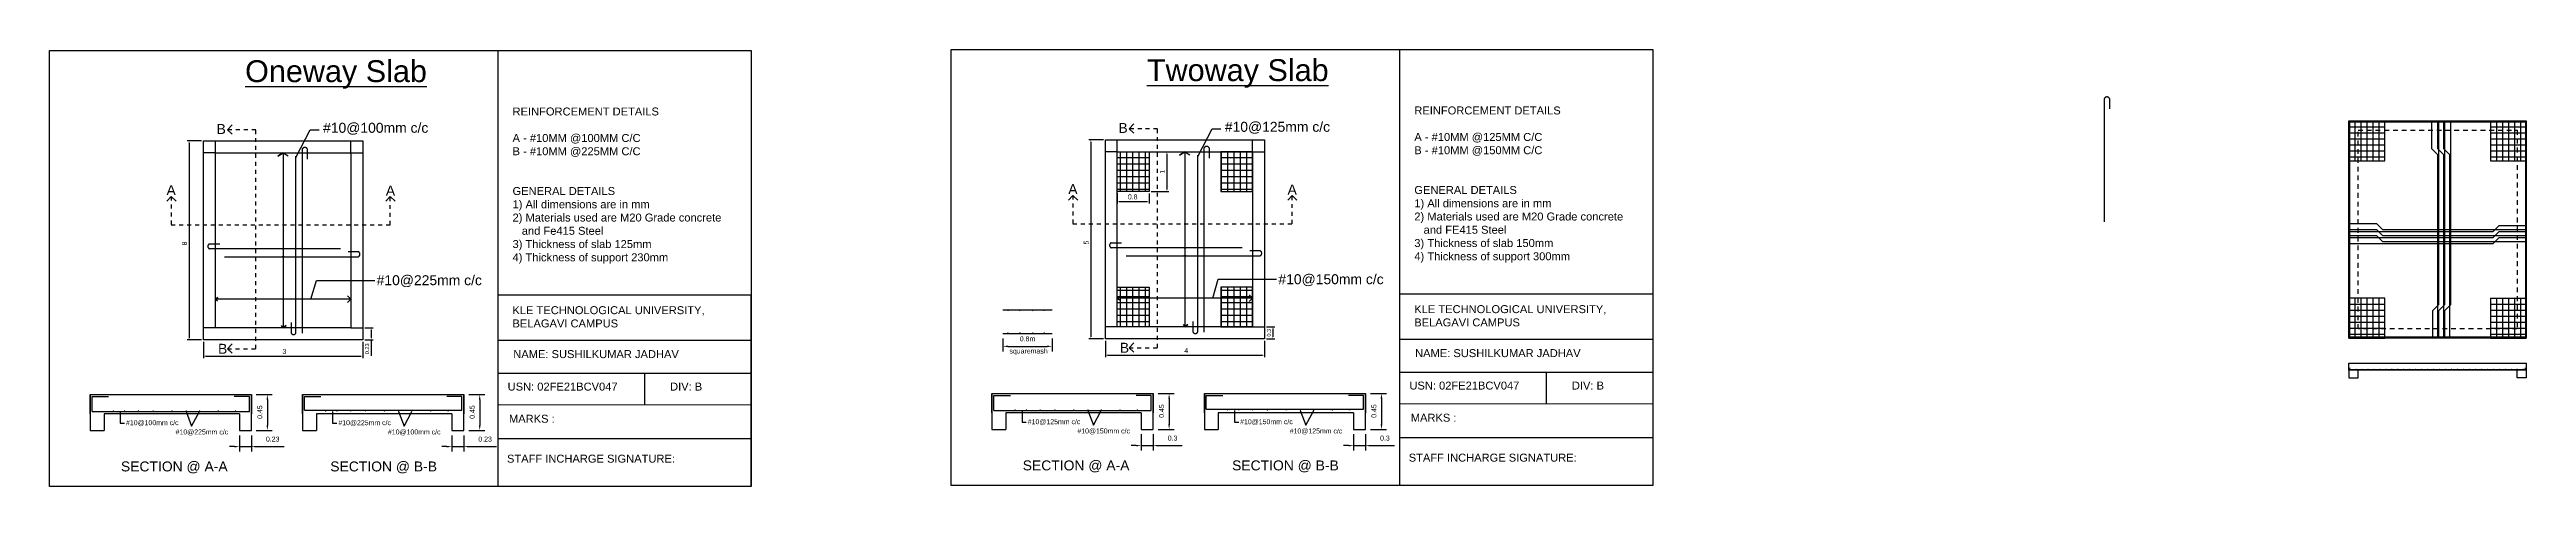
# Model space of a CAD drawing. Header units: metres. Extents: x 1633.6 to 1695.9, y 1860.4 to 1871.4.
import ezdxf

# ---------------------------------------------------------------- set-up
doc = ezdxf.new("R2010")
doc.units = ezdxf.units.M
doc.linetypes.add('ACAD_ISO02W100', pattern=[15, 12, -3])
doc.styles.get("Standard").update_dxf_attribs({"font": 'arial.ttf'})
doc.dimstyles.new('ISO-25', dxfattribs={"dimtxt": 2.5, "dimasz": 2.5, "dimexe": 1.25, "dimexo": 0.625, "dimtad": 1, "dimtxsty": 'Standard', "dimcen": 2.5, "dimadec": 0, "dimazin": 0, "dimtfac": 1, "dimtmove": 0, "dimatfit": 3, "dimfxl": 1, "dimarcsym": 0})

msp = doc.modelspace()

# ---------------------------------------------------------------- texts
at = {"linetype": 'ACAD_ISO02W100', "attachment_point": 1}
for s, heights, insert, char_height in [('{\\LOneway Slab}', [0.304], (1638.527, 1871.092), 0.55), ('{\\LTwoway Slab}', [0.304], (1661.192, 1871.118), 0.55), ('B', [0], (1637.811, 1869.488), 0.25), ('#10@100mm c/c', [0], (1640.487, 1869.518), 0.25), ('B', [0], (1660.476, 1869.513), 0.25), ('#10@125mm c/c', [0], (1663.151, 1869.543), 0.25), ('A', [0], (1636.552, 1867.95), 0.25), ('A', [0], (1642.064, 1867.939), 0.25), ('A', [0], (1659.216, 1867.976), 0.25), ('A', [0], (1664.728, 1867.965), 0.25), ('#10@225mm c/c', [0], (1641.834, 1865.685), 0.25), ('#10@150mm c/c', [0], (1664.498, 1865.71), 0.25), ('B', [0], (1637.847, 1863.96), 0.25), ('B', [0], (1660.512, 1863.986), 0.25), ('squaremash', [0.0813], (1657.737, 1863.842), 0.125), ('#10@100mm c/c', [0.0813], (1635.533, 1862.039), 0.125), ('#10@225mm c/c', [0.0813], (1640.871, 1862.039), 0.125), ('#10@125mm c/c', [0.0813], (1658.198, 1862.064), 0.125), ('#10@150mm c/c', [0.0813], (1663.536, 1862.064), 0.125), ('#10@225mm c/c', [0], (1636.78, 1861.806), 0.125), ('#10@100mm c/c', [0], (1642.117, 1861.806), 0.125), ('#10@150mm c/c', [0], (1659.445, 1861.831), 0.125), ('#10@125mm c/c', [0], (1664.782, 1861.831), 0.125), ('SECTION @ A-A', [0], (1635.406, 1861.001), 0.25), ('SECTION @ B-B', [0], (1640.668, 1861.001), 0.25), ('SECTION @ A-A', [0], (1658.071, 1861.027), 0.25), ('SECTION @ B-B', [0], (1663.333, 1861.027), 0.25)]:
    msp.add_mtext_dynamic_manual_height_columns(s, width=6.54818, gutter_width=12.5, heights=heights, dxfattribs=dict(at, insert=insert, char_height=char_height))
at = {"char_height": 0.2, "attachment_point": 1}
for s, width, insert in [('REINFORCEMENT DETAILS\\P\\PA - #10MM @100MM C/C\\PB - #10MM @225MM C/C\\P\\P\\PGENERAL DETAILS\\P1) All dimensions are in mm\\P2) Materials used are M20 Grade concrete \\P   and Fe415 Steel\\P3) Thickness of slab 125mm\\P4) Thickness of support 230mm', 5.31534, (1645.249, 1869.903)), ('REINFORCEMENT DETAILS\\P\\PA - #10MM @125MM C/C\\PB - #10MM @150MM C/C\\P\\P\\PGENERAL DETAILS\\P1) All dimensions are in mm\\P2) Materials used are M20 Grade concrete \\P   and FE415 Steel\\P3) Thickness of slab 150mm\\P4) Thickness of support 300mm', 5.31534, (1667.914, 1869.929)), ('KLE TECHNOLOGICAL UNIVERSITY, BELAGAVI CAMPUS', 6.07699, (1645.247, 1864.906)), ('KLE TECHNOLOGICAL UNIVERSITY, BELAGAVI CAMPUS', 6.07699, (1667.912, 1864.932)), ('NAME: SUSHILKUMAR JADHAV', 5.31098, (1645.268, 1863.801)), ('NAME: SUSHILKUMAR JADHAV', 5.31098, (1667.933, 1863.826)), ('USN: 02FE21BCV047                 DIV: B', 5.83187, (1645.125, 1862.984)), ('USN: 02FE21BCV047                 DIV: B', 5.83187, (1667.79, 1863.01)), ('MARKS :', 5.35049, (1645.159, 1862.176)), ('MARKS :', 5.35049, (1667.824, 1862.202)), ('STAFF INCHARGE SIGNATURE:', 5.2546, (1645.109, 1861.172)), ('STAFF INCHARGE SIGNATURE:', 5.2546, (1667.773, 1861.197))]:
    msp.add_mtext_dynamic_manual_height_columns(s, width=width, gutter_width=12.5, heights=[0], dxfattribs=dict(at, insert=insert))

# ---------------------------------------------------------------- blocks, each defined once
blk = doc.blocks.new('*D2')
at = {"color": 0, "lineweight": -2, "ltscale": 0.05, "transparency": 16777216}
for p, q in [((1660.149, 1864.039), (1660.149, 1863.627)), ((1664.149, 1864.039), (1664.149, 1863.627)), ((1660.199, 1863.677), (1664.099, 1863.677))]:
    blk.add_line(p, q, dxfattribs=at)
at = {"color": 0, "ltscale": 0.05, "transparency": 16777216}
for points in [[(1660.199, 1863.685), (1660.199, 1863.669), (1660.149, 1863.677)], [(1664.099, 1863.685), (1664.099, 1863.669), (1664.149, 1863.677)]]:
    blk.add_solid(points, dxfattribs=at)
at = {"layer": 'Defpoints', "color": 0, "ltscale": 0.05, "transparency": 16777216}
for p in [(1660.149, 1864.089), (1664.149, 1864.089), (1664.149, 1863.677)]:
    blk.add_point(p, dxfattribs=at)
at = {"color": 0, "ltscale": 0.05, "transparency": 16777216, "insert": (1662.181, 1863.79), "char_height": 0.125, "attachment_point": 5}
blk.add_mtext('4', dxfattribs=at)
blk = doc.blocks.new('*D3')
at = {"color": 0, "lineweight": -2, "ltscale": 0.05, "transparency": 16777216}
for p, q in [((1660.099, 1869.089), (1659.732, 1869.089)), ((1659.782, 1869.039), (1659.782, 1864.139)), ((1660.099, 1864.089), (1659.732, 1864.089))]:
    blk.add_line(p, q, dxfattribs=at)
at = {"color": 0, "ltscale": 0.05, "transparency": 16777216}
for points in [[(1659.774, 1869.039), (1659.791, 1869.039), (1659.782, 1869.089)], [(1659.774, 1864.139), (1659.791, 1864.139), (1659.782, 1864.089)]]:
    blk.add_solid(points, dxfattribs=at)
at = {"layer": 'Defpoints', "color": 0, "ltscale": 0.05, "transparency": 16777216}
for p in [(1660.149, 1869.089), (1659.782, 1864.089), (1660.149, 1864.089)]:
    blk.add_point(p, dxfattribs=at)
at = {"color": 0, "ltscale": 0.05, "transparency": 16777216, "insert": (1659.669, 1866.508), "char_height": 0.125, "attachment_point": 5, "rotation": 90}
blk.add_mtext('5', dxfattribs=at)
blk = doc.blocks.new('*D4')
at = {"color": 0, "lineweight": -2, "ltscale": 0.05, "transparency": 16777216}
for p, q in [((1661.299, 1868.789), (1661.743, 1868.789)), ((1661.693, 1868.739), (1661.693, 1867.839)), ((1661.299, 1867.789), (1661.743, 1867.789))]:
    blk.add_line(p, q, dxfattribs=at)
at = {"color": 0, "ltscale": 0.05, "transparency": 16777216}
for points in [[(1661.685, 1868.739), (1661.701, 1868.739), (1661.693, 1868.789)], [(1661.685, 1867.839), (1661.701, 1867.839), (1661.693, 1867.789)]]:
    blk.add_solid(points, dxfattribs=at)
at = {"layer": 'Defpoints', "color": 0, "ltscale": 0.05, "transparency": 16777216}
for p in [(1661.249, 1868.789), (1661.249, 1867.789), (1661.693, 1867.789)]:
    blk.add_point(p, dxfattribs=at)
at = {"color": 0, "ltscale": 0.05, "transparency": 16777216, "insert": (1661.58, 1868.289), "char_height": 0.125, "attachment_point": 5, "rotation": 90}
blk.add_mtext('1', dxfattribs=at)
blk = doc.blocks.new('*D5')
at = {"color": 0, "lineweight": -2, "ltscale": 0.05, "transparency": 16777216}
for p, q in [((1660.449, 1867.746), (1660.447, 1867.493)), ((1661.249, 1867.739), (1661.247, 1867.486)), ((1660.497, 1867.543), (1661.197, 1867.537))]:
    blk.add_line(p, q, dxfattribs=at)
at = {"color": 0, "ltscale": 0.05, "transparency": 16777216}
for points in [[(1660.497, 1867.551), (1660.497, 1867.534), (1660.447, 1867.543)], [(1661.197, 1867.545), (1661.197, 1867.528), (1661.247, 1867.536)]]:
    blk.add_solid(points, dxfattribs=at)
at = {"layer": 'Defpoints', "color": 0, "ltscale": 0.05, "transparency": 16777216}
for p in [(1660.449, 1867.796), (1661.249, 1867.789), (1661.247, 1867.536)]:
    blk.add_point(p, dxfattribs=at)
at = {"color": 0, "ltscale": 0.05, "transparency": 16777216, "insert": (1660.836, 1867.654), "char_height": 0.125, "attachment_point": 5, "rotation": 359.51616}
blk.add_mtext('0.8', dxfattribs=at)
blk = doc.blocks.new('*D6')
at = {"color": 0, "lineweight": -2, "ltscale": 0.05, "transparency": 16777216}
for p, q in [((1664.199, 1864.389), (1664.409, 1864.389)), ((1664.199, 1864.089), (1664.409, 1864.089)), ((1664.359, 1864.339), (1664.359, 1864.139))]:
    blk.add_line(p, q, dxfattribs=at)
at = {"color": 0, "ltscale": 0.05, "transparency": 16777216}
for points in [[(1664.351, 1864.339), (1664.367, 1864.339), (1664.359, 1864.389)], [(1664.351, 1864.139), (1664.367, 1864.139), (1664.359, 1864.089)]]:
    blk.add_solid(points, dxfattribs=at)
at = {"layer": 'Defpoints', "color": 0, "ltscale": 0.05, "transparency": 16777216}
for p in [(1664.149, 1864.389), (1664.149, 1864.089), (1664.359, 1864.089)]:
    blk.add_point(p, dxfattribs=at)
at = {"color": 0, "ltscale": 0.05, "transparency": 16777216, "insert": (1664.258, 1864.239), "char_height": 0.05, "attachment_point": 5, "rotation": 90}
blk.add_mtext('{\\H2x;0.3}', dxfattribs=at)
blk = doc.blocks.new('*D7')
at = {"color": 0, "lineweight": -2, "ltscale": 0.125, "transparency": 16777216}
for p, q in [((1660.924, 1861.4), (1660.799, 1861.4)), ((1661.049, 1861.684), (1661.049, 1861.275)), ((1661.049, 1861.4), (1661.349, 1861.4)), ((1661.349, 1861.684), (1661.349, 1861.275)), ((1661.474, 1861.4), (1662.076, 1861.4))]:
    blk.add_line(p, q, dxfattribs=at)
at = {"color": 0, "ltscale": 0.125, "transparency": 16777216}
for points in [[(1660.924, 1861.42), (1660.924, 1861.379), (1661.049, 1861.4)], [(1661.474, 1861.42), (1661.474, 1861.379), (1661.349, 1861.4)]]:
    blk.add_solid(points, dxfattribs=at)
at = {"layer": 'Defpoints', "color": 0, "ltscale": 0.125, "transparency": 16777216}
for p in [(1661.049, 1861.809), (1661.349, 1861.809), (1661.349, 1861.4)]:
    blk.add_point(p, dxfattribs=at)
at = {"color": 0, "ltscale": 0.125, "transparency": 16777216, "insert": (1661.838, 1861.588), "char_height": 0.125, "attachment_point": 5}
blk.add_mtext('0.3', dxfattribs=at)
blk = doc.blocks.new('*D8')
at = {"color": 0, "lineweight": -2, "ltscale": 0.125, "transparency": 16777216}
for p, q in [((1661.474, 1862.709), (1661.876, 1862.709)), ((1661.751, 1862.584), (1661.751, 1861.934)), ((1661.474, 1861.809), (1661.876, 1861.809))]:
    blk.add_line(p, q, dxfattribs=at)
at = {"color": 0, "ltscale": 0.125, "transparency": 16777216}
for points in [[(1661.73, 1862.584), (1661.771, 1862.584), (1661.751, 1862.709)], [(1661.73, 1861.934), (1661.771, 1861.934), (1661.751, 1861.809)]]:
    blk.add_solid(points, dxfattribs=at)
at = {"layer": 'Defpoints', "color": 0, "ltscale": 0.125, "transparency": 16777216}
for p in [(1661.349, 1862.709), (1661.349, 1861.809), (1661.751, 1861.809)]:
    blk.add_point(p, dxfattribs=at)
at = {"color": 0, "ltscale": 0.125, "transparency": 16777216, "insert": (1661.562, 1862.269), "char_height": 0.125, "width": 0.22783, "attachment_point": 5, "rotation": 90}
blk.add_mtext('0.45', dxfattribs=at)
blk = doc.blocks.new('*D9')
at = {"color": 0, "lineweight": -2, "ltscale": 0.125, "transparency": 16777216}
for p, q in [((1666.261, 1861.4), (1666.136, 1861.4)), ((1666.386, 1861.684), (1666.386, 1861.275)), ((1666.386, 1861.4), (1666.686, 1861.4)), ((1666.686, 1861.684), (1666.686, 1861.275)), ((1666.811, 1861.4), (1667.414, 1861.4))]:
    blk.add_line(p, q, dxfattribs=at)
at = {"color": 0, "ltscale": 0.125, "transparency": 16777216}
for points in [[(1666.261, 1861.42), (1666.261, 1861.379), (1666.386, 1861.4)], [(1666.811, 1861.42), (1666.811, 1861.379), (1666.686, 1861.4)]]:
    blk.add_solid(points, dxfattribs=at)
at = {"layer": 'Defpoints', "color": 0, "ltscale": 0.125, "transparency": 16777216}
for p in [(1666.386, 1861.809), (1666.686, 1861.809), (1666.686, 1861.4)]:
    blk.add_point(p, dxfattribs=at)
at = {"color": 0, "ltscale": 0.125, "transparency": 16777216, "insert": (1667.175, 1861.588), "char_height": 0.125, "attachment_point": 5}
blk.add_mtext('0.3', dxfattribs=at)
blk = doc.blocks.new('*D10')
at = {"color": 0, "lineweight": -2, "ltscale": 0.125, "transparency": 16777216}
for p, q in [((1666.811, 1862.709), (1667.213, 1862.709)), ((1667.088, 1862.584), (1667.088, 1861.934)), ((1666.811, 1861.809), (1667.213, 1861.809))]:
    blk.add_line(p, q, dxfattribs=at)
at = {"color": 0, "ltscale": 0.125, "transparency": 16777216}
for points in [[(1667.067, 1862.584), (1667.109, 1862.584), (1667.088, 1862.709)], [(1667.067, 1861.934), (1667.109, 1861.934), (1667.088, 1861.809)]]:
    blk.add_solid(points, dxfattribs=at)
at = {"layer": 'Defpoints', "color": 0, "ltscale": 0.125, "transparency": 16777216}
for p in [(1666.686, 1862.709), (1666.686, 1861.809), (1667.088, 1861.809)]:
    blk.add_point(p, dxfattribs=at)
at = {"color": 0, "ltscale": 0.125, "transparency": 16777216, "insert": (1666.899, 1862.269), "char_height": 0.125, "width": 0.22783, "attachment_point": 5, "rotation": 90}
blk.add_mtext('0.45', dxfattribs=at)
blk = doc.blocks.new('*D12')
at = {"color": 0, "lineweight": -2, "ltscale": 0.05, "transparency": 16777216}
for p, q in [((1657.574, 1864.096), (1657.574, 1863.771)), ((1657.699, 1863.896), (1658.684, 1863.896)), ((1658.809, 1864.096), (1658.809, 1863.771))]:
    blk.add_line(p, q, dxfattribs=at)
at = {"color": 0, "ltscale": 0.05, "transparency": 16777216}
for points in [[(1657.699, 1863.917), (1657.699, 1863.876), (1657.574, 1863.896)], [(1658.684, 1863.917), (1658.684, 1863.876), (1658.809, 1863.896)]]:
    blk.add_solid(points, dxfattribs=at)
at = {"layer": 'Defpoints', "color": 0, "ltscale": 0.05, "transparency": 16777216}
for p in [(1657.574, 1864.221), (1658.809, 1864.221), (1658.809, 1863.896)]:
    blk.add_point(p, dxfattribs=at)
at = {"color": 0, "ltscale": 0.05, "transparency": 16777216, "insert": (1658.191, 1864.085), "char_height": 0.125, "attachment_point": 5}
blk.add_mtext('0.8m', dxfattribs=at)
blk = doc.blocks.new('*D23')
at = {"color": 0, "lineweight": -2, "ltscale": 0.05, "transparency": 16777216}
for p, q in [((1637.485, 1864.014), (1637.485, 1863.602)), ((1641.485, 1864.014), (1641.485, 1863.602)), ((1637.535, 1863.652), (1641.435, 1863.652))]:
    blk.add_line(p, q, dxfattribs=at)
at = {"color": 0, "ltscale": 0.05, "transparency": 16777216}
for points in [[(1637.535, 1863.66), (1637.535, 1863.643), (1637.485, 1863.652)], [(1641.435, 1863.66), (1641.435, 1863.643), (1641.485, 1863.652)]]:
    blk.add_solid(points, dxfattribs=at)
at = {"layer": 'Defpoints', "color": 0, "ltscale": 0.05, "transparency": 16777216}
for p in [(1637.485, 1864.064), (1641.485, 1864.064), (1641.485, 1863.652)]:
    blk.add_point(p, dxfattribs=at)
at = {"color": 0, "ltscale": 0.05, "transparency": 16777216, "insert": (1639.516, 1863.766), "char_height": 0.125, "attachment_point": 5}
blk.add_mtext('3', dxfattribs=at)
blk = doc.blocks.new('*D24')
at = {"color": 0, "lineweight": -2, "ltscale": 0.05, "transparency": 16777216}
for p, q in [((1637.435, 1869.064), (1637.068, 1869.064)), ((1637.118, 1869.014), (1637.118, 1864.114)), ((1637.435, 1864.064), (1637.068, 1864.064))]:
    blk.add_line(p, q, dxfattribs=at)
at = {"color": 0, "ltscale": 0.05, "transparency": 16777216}
for points in [[(1637.109, 1869.014), (1637.126, 1869.014), (1637.118, 1869.064)], [(1637.109, 1864.114), (1637.126, 1864.114), (1637.118, 1864.064)]]:
    blk.add_solid(points, dxfattribs=at)
at = {"layer": 'Defpoints', "color": 0, "ltscale": 0.05, "transparency": 16777216}
for p in [(1637.485, 1869.064), (1637.118, 1864.064), (1637.485, 1864.064)]:
    blk.add_point(p, dxfattribs=at)
at = {"color": 0, "ltscale": 0.05, "transparency": 16777216, "insert": (1637.004, 1866.483), "char_height": 0.125, "attachment_point": 5, "rotation": 90}
blk.add_mtext('8', dxfattribs=at)
blk = doc.blocks.new('*D27')
at = {"color": 0, "lineweight": -2, "ltscale": 0.05, "transparency": 16777216}
for p, q in [((1641.535, 1864.364), (1641.744, 1864.364)), ((1641.535, 1864.064), (1641.744, 1864.064)), ((1641.694, 1864.314), (1641.694, 1864.114)), ((1641.694, 1864.064), (1641.694, 1863.654))]:
    blk.add_line(p, q, dxfattribs=at)
at = {"color": 0, "ltscale": 0.05, "transparency": 16777216}
for points in [[(1641.686, 1864.314), (1641.703, 1864.314), (1641.694, 1864.364)], [(1641.686, 1864.114), (1641.703, 1864.114), (1641.694, 1864.064)]]:
    blk.add_solid(points, dxfattribs=at)
at = {"layer": 'Defpoints', "color": 0, "ltscale": 0.05, "transparency": 16777216}
for p in [(1641.485, 1864.364), (1641.485, 1864.064), (1641.694, 1864.064)]:
    blk.add_point(p, dxfattribs=at)
at = {"color": 0, "ltscale": 0.05, "transparency": 16777216, "insert": (1641.593, 1863.834), "char_height": 0.05, "attachment_point": 5, "rotation": 90}
blk.add_mtext('{\\H2x;0.23}', dxfattribs=at)
blk = doc.blocks.new('*D28')
at = {"color": 0, "lineweight": -2, "ltscale": 0.125, "transparency": 16777216}
for p, q in [((1638.384, 1861.658), (1638.384, 1861.249)), ((1638.684, 1861.658), (1638.684, 1861.249)), ((1638.259, 1861.374), (1638.134, 1861.374)), ((1638.384, 1861.374), (1638.684, 1861.374)), ((1638.809, 1861.374), (1639.509, 1861.374))]:
    blk.add_line(p, q, dxfattribs=at)
at = {"color": 0, "ltscale": 0.125, "transparency": 16777216}
for points in [[(1638.259, 1861.395), (1638.259, 1861.353), (1638.384, 1861.374)], [(1638.809, 1861.395), (1638.809, 1861.353), (1638.684, 1861.374)]]:
    blk.add_solid(points, dxfattribs=at)
at = {"layer": 'Defpoints', "color": 0, "ltscale": 0.125, "transparency": 16777216}
for p in [(1638.384, 1861.783), (1638.684, 1861.783), (1638.684, 1861.374)]:
    blk.add_point(p, dxfattribs=at)
at = {"color": 0, "ltscale": 0.125, "transparency": 16777216, "insert": (1639.221, 1861.563), "char_height": 0.125, "attachment_point": 5}
blk.add_mtext('0.23', dxfattribs=at)
blk = doc.blocks.new('*D29')
at = {"color": 0, "lineweight": -2, "ltscale": 0.125, "transparency": 16777216}
for p, q in [((1638.809, 1862.683), (1639.211, 1862.683)), ((1639.086, 1862.558), (1639.086, 1861.908)), ((1638.809, 1861.783), (1639.211, 1861.783))]:
    blk.add_line(p, q, dxfattribs=at)
at = {"color": 0, "ltscale": 0.125, "transparency": 16777216}
for points in [[(1639.065, 1862.558), (1639.107, 1862.558), (1639.086, 1862.683)], [(1639.065, 1861.908), (1639.107, 1861.908), (1639.086, 1861.783)]]:
    blk.add_solid(points, dxfattribs=at)
at = {"layer": 'Defpoints', "color": 0, "ltscale": 0.125, "transparency": 16777216}
for p in [(1638.684, 1862.683), (1638.684, 1861.783), (1639.086, 1861.783)]:
    blk.add_point(p, dxfattribs=at)
at = {"color": 0, "ltscale": 0.125, "transparency": 16777216, "insert": (1638.897, 1862.243), "char_height": 0.125, "width": 0.22783, "attachment_point": 5, "rotation": 90}
blk.add_mtext('0.45', dxfattribs=at)
blk = doc.blocks.new('*D30')
at = {"color": 0, "lineweight": -2, "ltscale": 0.125, "transparency": 16777216}
for p, q in [((1643.722, 1861.658), (1643.722, 1861.249)), ((1644.022, 1861.658), (1644.022, 1861.249)), ((1643.597, 1861.374), (1643.472, 1861.374)), ((1643.722, 1861.374), (1644.022, 1861.374)), ((1644.147, 1861.374), (1644.846, 1861.374))]:
    blk.add_line(p, q, dxfattribs=at)
at = {"color": 0, "ltscale": 0.125, "transparency": 16777216}
for points in [[(1643.597, 1861.395), (1643.597, 1861.353), (1643.722, 1861.374)], [(1644.147, 1861.395), (1644.147, 1861.353), (1644.022, 1861.374)]]:
    blk.add_solid(points, dxfattribs=at)
at = {"layer": 'Defpoints', "color": 0, "ltscale": 0.125, "transparency": 16777216}
for p in [(1643.722, 1861.783), (1644.022, 1861.783), (1644.022, 1861.374)]:
    blk.add_point(p, dxfattribs=at)
at = {"color": 0, "ltscale": 0.125, "transparency": 16777216, "insert": (1644.559, 1861.563), "char_height": 0.125, "attachment_point": 5}
blk.add_mtext('0.23', dxfattribs=at)
blk = doc.blocks.new('*D31')
at = {"color": 0, "lineweight": -2, "ltscale": 0.125, "transparency": 16777216}
for p, q in [((1644.147, 1862.683), (1644.549, 1862.683)), ((1644.424, 1862.558), (1644.424, 1861.908)), ((1644.147, 1861.783), (1644.549, 1861.783))]:
    blk.add_line(p, q, dxfattribs=at)
at = {"color": 0, "ltscale": 0.125, "transparency": 16777216}
for points in [[(1644.403, 1862.558), (1644.444, 1862.558), (1644.424, 1862.683)], [(1644.403, 1861.908), (1644.444, 1861.908), (1644.424, 1861.783)]]:
    blk.add_solid(points, dxfattribs=at)
at = {"layer": 'Defpoints', "color": 0, "ltscale": 0.125, "transparency": 16777216}
for p in [(1644.022, 1862.683), (1644.022, 1861.783), (1644.424, 1861.783)]:
    blk.add_point(p, dxfattribs=at)
at = {"color": 0, "ltscale": 0.125, "transparency": 16777216, "insert": (1644.235, 1862.243), "char_height": 0.125, "width": 0.22783, "attachment_point": 5, "rotation": 90}
blk.add_mtext('0.45', dxfattribs=at)

# ---------------------------------------------------------------- dimensions: what is measured, and where the dimension line sits
at = {"ltscale": 0.05}
dim = msp.add_linear_dim(base=(1637.118, 1864.064), p1=(1637.485, 1869.064), p2=(1637.485, 1864.064), angle=90, text='8', dimstyle='ISO-25', override={"dimtxt": 0.125, "dimasz": 0.05, "dimexe": 0.05, "dimexo": 0.05, "dimgap": 0.05}, dxfattribs=at)
dim.commit()
dim.dimension.update_dxf_attribs({"geometry": '*D24', "text_midpoint": (1637.118, 1866.483), "dimtype": 160})
for base, p1, p2, angle, override, picture, middle, dimtype in [((1659.782, 1864.089), (1660.149, 1869.089), (1660.149, 1864.089), 90, {"dimtxt": 0.125, "dimasz": 0.05, "dimexe": 0.05, "dimexo": 0.05, "dimgap": 0.05}, '*D3', (1659.782, 1866.508), 160), ((1661.693, 1867.789), (1661.249, 1868.789), (1661.249, 1867.789), 90, {"dimtxt": 0.125, "dimasz": 0.05, "dimexe": 0.05, "dimexo": 0.05, "dimgap": 0.05}, '*D4', (1661.693, 1868.289), 160), ((1661.247, 1867.536), (1660.449, 1867.796), (1661.249, 1867.789), 359.51616, {"dimtxt": 0.125, "dimasz": 0.05, "dimexe": 0.05, "dimexo": 0.05, "dimgap": 0.05, "dimdsep": 46}, '*D5', (1660.835, 1867.54), 161)]:
    dim = msp.add_linear_dim(base=base, p1=p1, p2=p2, angle=angle, dimstyle='ISO-25', override=override, dxfattribs=at)
    dim.commit()
    dim.dimension.update_dxf_attribs({"geometry": picture, "text_midpoint": middle, "dimtype": dimtype})
for base, p1, p2, text, override, picture, middle in [((1641.485, 1863.652), (1637.485, 1864.064), (1641.485, 1864.064), '3', {"dimtxt": 0.125, "dimasz": 0.05, "dimexe": 0.05, "dimexo": 0.05, "dimgap": 0.05}, '*D23', (1639.516, 1863.652)), ((1658.809, 1863.896), (1657.574, 1864.221), (1658.809, 1864.221), '0.8m', {"dimtxt": 0.125, "dimasz": 0.125, "dimexe": 0.125, "dimexo": 0.125, "dimgap": 0.125, "dimdsep": 46}, '*D12', (1658.191, 1863.896))]:
    dim = msp.add_linear_dim(base=base, p1=p1, p2=p2, text=text, dimstyle='ISO-25', override=override, dxfattribs=at)
    dim.commit()
    dim.dimension.update_dxf_attribs({"geometry": picture, "text_midpoint": middle, "dimtype": 160})
for base, p1, p2, text, picture, middle in [((1641.694, 1864.064), (1641.485, 1864.364), (1641.485, 1864.064), '{\\H2x;0.23}', '*D27', (1641.593, 1863.834)), ((1664.359, 1864.089), (1664.149, 1864.389), (1664.149, 1864.089), '{\\H2x;<>}', '*D6', (1664.258, 1864.239))]:
    dim = msp.add_linear_dim(base=base, p1=p1, p2=p2, angle=90, text=text, dimstyle='ISO-25', override={"dimtxt": 0.05, "dimasz": 0.05, "dimexe": 0.05, "dimexo": 0.05, "dimgap": 0.05, "dimdsep": 46}, dxfattribs=at)
    dim.commit()
    dim.dimension.update_dxf_attribs({"geometry": picture, "text_midpoint": middle})
dim = msp.add_linear_dim(base=(1664.149, 1863.677), p1=(1660.149, 1864.089), p2=(1664.149, 1864.089), dimstyle='ISO-25', override={"dimtxt": 0.125, "dimasz": 0.05, "dimexe": 0.05, "dimexo": 0.05, "dimgap": 0.05}, dxfattribs=at)
dim.commit()
dim.dimension.update_dxf_attribs({"geometry": '*D2', "text_midpoint": (1662.181, 1863.677), "dimtype": 160})
at = {"ltscale": 0.125}
for base, p1, p2, picture, middle in [((1639.086, 1861.783), (1638.684, 1862.683), (1638.684, 1861.783), '*D29', (1639.086, 1862.243)), ((1644.424, 1861.783), (1644.022, 1862.683), (1644.022, 1861.783), '*D31', (1644.424, 1862.243)), ((1661.751, 1861.809), (1661.349, 1862.709), (1661.349, 1861.809), '*D8', (1661.751, 1862.269)), ((1667.088, 1861.809), (1666.686, 1862.709), (1666.686, 1861.809), '*D10', (1667.088, 1862.269))]:
    dim = msp.add_linear_dim(base=base, p1=p1, p2=p2, angle=90, text='0.45', dimstyle='ISO-25', override={"dimtxt": 0.125, "dimasz": 0.125, "dimexe": 0.125, "dimexo": 0.125, "dimgap": 0.125, "dimdsep": 46}, dxfattribs=at)
    dim.commit()
    dim.dimension.update_dxf_attribs({"geometry": picture, "text_midpoint": middle, "dimtype": 160})
for base, p1, p2, picture, middle in [((1638.684, 1861.374), (1638.384, 1861.783), (1638.684, 1861.783), '*D28', (1639.221, 1861.374)), ((1644.022, 1861.374), (1643.722, 1861.783), (1644.022, 1861.783), '*D30', (1644.559, 1861.374))]:
    dim = msp.add_linear_dim(base=base, p1=p1, p2=p2, text='0.23', dimstyle='ISO-25', override={"dimtxt": 0.125, "dimasz": 0.125, "dimexe": 0.125, "dimexo": 0.125, "dimgap": 0.125, "dimdsep": 46}, dxfattribs=at)
    dim.commit()
    dim.dimension.update_dxf_attribs({"geometry": picture, "text_midpoint": middle, "dimtype": 160})
for base, p1, p2, picture, middle in [((1661.349, 1861.4), (1661.049, 1861.809), (1661.349, 1861.809), '*D7', (1661.838, 1861.4)), ((1666.686, 1861.4), (1666.386, 1861.809), (1666.686, 1861.809), '*D9', (1667.175, 1861.4))]:
    dim = msp.add_linear_dim(base=base, p1=p1, p2=p2, dimstyle='ISO-25', override={"dimtxt": 0.125, "dimasz": 0.125, "dimexe": 0.125, "dimexo": 0.125, "dimgap": 0.125, "dimdsep": 46}, dxfattribs=at)
    dim.commit()
    dim.dimension.update_dxf_attribs({"geometry": picture, "text_midpoint": middle, "dimtype": 160})

# ---------------------------------------------------------------- hatches: boundary and pattern name
at = {"linetype": 'ACAD_ISO02W100'}
h = msp.add_hatch(dxfattribs=at)
h.set_pattern_fill('NET', color=256, scale=0.05)
h.paths.add_polyline_path([(1661.249, 1865.109), (1660.449, 1865.109), (1660.449, 1864.389), (1661.249, 1864.389)])
h.paths.add_polyline_path([(1661.249, 1865.389), (1660.449, 1865.389), (1660.449, 1865.109), (1661.249, 1865.109)])
h.paths.add_polyline_path([(1663.849, 1865.109), (1663.049, 1865.109), (1663.049, 1864.389), (1663.849, 1864.389)])
h.paths.add_polyline_path([(1663.849, 1865.389), (1663.049, 1865.389), (1663.049, 1865.109), (1663.849, 1865.109)])
h.paths.add_polyline_path([(1663.849, 1868.789), (1663.049, 1868.789), (1663.049, 1867.789), (1663.849, 1867.789)])
h.paths.add_polyline_path([(1661.249, 1868.789), (1660.449, 1868.789), (1660.449, 1867.789), (1661.249, 1867.789)])
h = msp.add_hatch(color=256, dxfattribs=at)
h.dxf.hatch_style = 1
h.paths.add_polyline_path([(1639.485, 1866.364, 0.414214), (1639.471, 1866.35), (1639.485, 1866.35)])
h.paths.add_polyline_path([(1639.485, 1866.364), (1639.485, 1866.35), (1639.499, 1866.35, 0.414214)])
h.paths.add_polyline_path([(1639.499, 1866.35), (1639.485, 1866.35), (1639.485, 1866.336, 0.414214)])
h.paths.add_polyline_path([(1639.485, 1866.35), (1639.471, 1866.35, 0.414214), (1639.485, 1866.336)])
h = msp.add_hatch(color=256, dxfattribs=at)
h.dxf.hatch_style = 1
h.paths.add_polyline_path([(1662.149, 1866.389, 0.414214), (1662.135, 1866.375), (1662.149, 1866.375)])
h.paths.add_polyline_path([(1662.149, 1866.389), (1662.149, 1866.375), (1662.163, 1866.375, 0.414214)])
h.paths.add_polyline_path([(1662.163, 1866.375), (1662.149, 1866.375), (1662.149, 1866.361, 0.414214)])
h.paths.add_polyline_path([(1662.149, 1866.375), (1662.135, 1866.375, 0.414214), (1662.149, 1866.361)])
h = msp.add_hatch(color=256, dxfattribs=at)
h.dxf.hatch_style = 1
h.paths.add_polyline_path([(1639.485, 1866.165, 0.414214), (1639.471, 1866.151), (1639.485, 1866.151)])
h.paths.add_polyline_path([(1639.485, 1866.165), (1639.485, 1866.151), (1639.499, 1866.151, 0.414214)])
h.paths.add_polyline_path([(1639.499, 1866.151), (1639.485, 1866.151), (1639.485, 1866.137, 0.414214)])
h.paths.add_polyline_path([(1639.485, 1866.151), (1639.471, 1866.151, 0.414214), (1639.485, 1866.137)])
h = msp.add_hatch(color=256, dxfattribs=at)
h.dxf.hatch_style = 1
h.paths.add_polyline_path([(1662.149, 1866.19, 0.414214), (1662.135, 1866.176), (1662.149, 1866.176)])
h.paths.add_polyline_path([(1662.149, 1866.19), (1662.149, 1866.176), (1662.163, 1866.176, 0.414214)])
h.paths.add_polyline_path([(1662.163, 1866.176), (1662.149, 1866.176), (1662.149, 1866.163, 0.414214)])
h.paths.add_polyline_path([(1662.149, 1866.176), (1662.135, 1866.176, 0.414214), (1662.149, 1866.163)])
h = msp.add_hatch(color=256, dxfattribs=at)
h.dxf.hatch_style = 1
h.paths.add_polyline_path([(1662.471, 1865.123, 0.414214), (1662.457, 1865.109), (1662.471, 1865.109)])
h.paths.add_polyline_path([(1662.471, 1865.123), (1662.471, 1865.109), (1662.485, 1865.109, 0.414214)])
h.paths.add_polyline_path([(1662.485, 1865.109), (1662.471, 1865.109), (1662.471, 1865.095, 0.414214)])
h.paths.add_polyline_path([(1662.471, 1865.109), (1662.457, 1865.109, 0.414214), (1662.471, 1865.095)])
h = msp.add_hatch(color=256, dxfattribs=at)
h.dxf.hatch_style = 1
h.paths.add_polyline_path([(1662.631, 1865.123, 0.414214), (1662.617, 1865.109), (1662.631, 1865.109)])
h.paths.add_polyline_path([(1662.631, 1865.123), (1662.631, 1865.109), (1662.645, 1865.109, 0.414214)])
h.paths.add_polyline_path([(1662.645, 1865.109), (1662.631, 1865.109), (1662.631, 1865.095, 0.414214)])
h.paths.add_polyline_path([(1662.631, 1865.109), (1662.617, 1865.109, 0.414214), (1662.631, 1865.095)])
h = msp.add_hatch(color=256, dxfattribs=at)
h.dxf.hatch_style = 1
h.paths.add_polyline_path([(1639.806, 1865.098, 0.414214), (1639.792, 1865.084), (1639.806, 1865.084)])
h.paths.add_polyline_path([(1639.806, 1865.098), (1639.806, 1865.084), (1639.82, 1865.084, 0.414214)])
h.paths.add_polyline_path([(1639.82, 1865.084), (1639.806, 1865.084), (1639.806, 1865.07, 0.414214)])
h.paths.add_polyline_path([(1639.806, 1865.084), (1639.792, 1865.084, 0.414214), (1639.806, 1865.07)])
h = msp.add_hatch(color=256, dxfattribs=at)
h.dxf.hatch_style = 1
h.paths.add_polyline_path([(1639.966, 1865.098, 0.414214), (1639.952, 1865.084), (1639.966, 1865.084)])
h.paths.add_polyline_path([(1639.966, 1865.098), (1639.966, 1865.084), (1639.98, 1865.084, 0.414214)])
h.paths.add_polyline_path([(1639.98, 1865.084), (1639.966, 1865.084), (1639.966, 1865.07, 0.414214)])
h.paths.add_polyline_path([(1639.966, 1865.084), (1639.952, 1865.084, 0.414214), (1639.966, 1865.07)])
h = msp.add_hatch(color=256, dxfattribs=at)
h.dxf.hatch_style = 1
h.paths.add_polyline_path([(1657.717, 1864.797, -1), (1657.684, 1864.797, -1)])
h = msp.add_hatch(color=256, dxfattribs=at)
h.dxf.hatch_style = 1
h.paths.add_polyline_path([(1658.016, 1864.797, -1), (1657.983, 1864.797, -1)])
h = msp.add_hatch(color=256, dxfattribs=at)
h.dxf.hatch_style = 1
h.paths.add_polyline_path([(1658.342, 1864.797, -1), (1658.31, 1864.797, -1)])
h = msp.add_hatch(color=256, dxfattribs=at)
h.dxf.hatch_style = 1
h.paths.add_polyline_path([(1658.63, 1864.797, -1), (1658.598, 1864.797, -1)])
h = msp.add_hatch(color=256, dxfattribs=at)
h.dxf.hatch_style = 1
h.paths.add_polyline_path([(1657.717, 1864.237, 1), (1657.684, 1864.237, 1)])
h = msp.add_hatch(color=256, dxfattribs=at)
h.dxf.hatch_style = 1
h.paths.add_polyline_path([(1658.016, 1864.237, 1), (1657.983, 1864.237, 1)])
h = msp.add_hatch(color=256, dxfattribs=at)
h.dxf.hatch_style = 1
h.paths.add_polyline_path([(1658.342, 1864.237, 1), (1658.31, 1864.237, 1)])
h = msp.add_hatch(color=256, dxfattribs=at)
h.dxf.hatch_style = 1
h.paths.add_polyline_path([(1658.63, 1864.237, 1), (1658.598, 1864.237, 1)])
h = msp.add_hatch()
h.set_pattern_fill('ANGLE', color=256)
h.set_pattern_definition([(0, (0, 0), (0, 6.985), [5.08, -1.905]), (90, (0, 0), (-6.985, 4e-16), [5.08, -1.905])])
h.paths.add_polyline_path([(1674.824, 1862.845, 1), (1674.834, 1862.845, 1)])
h.paths.add_polyline_path([(1674.974, 1862.845, 1), (1674.984, 1862.845, 1)])
h.paths.add_polyline_path([(1675.124, 1862.845, 1), (1675.134, 1862.845, 1)])
h.paths.add_polyline_path([(1675.274, 1862.845, 1), (1675.284, 1862.845, 1)])
h.paths.add_polyline_path([(1675.424, 1862.845, 1), (1675.434, 1862.845, 1)])
h.paths.add_polyline_path([(1675.574, 1862.845, 1), (1675.584, 1862.845, 1)])
h.paths.add_polyline_path([(1675.724, 1862.845, 1), (1675.734, 1862.845, 1)])
h.paths.add_polyline_path([(1675.874, 1862.845, 1), (1675.884, 1862.845, 1)])
h.paths.add_polyline_path([(1676.024, 1862.845, 1), (1676.034, 1862.845, 1)])
h.paths.add_polyline_path([(1676.174, 1862.845, 1), (1676.184, 1862.845, 1)])
h.paths.add_polyline_path([(1676.334, 1862.845, 1), (1676.324, 1862.845, 1)])
h.paths.add_polyline_path([(1676.484, 1862.845, 1), (1676.474, 1862.845, 1)])
h.paths.add_polyline_path([(1676.634, 1862.845, 1), (1676.624, 1862.845, 1)])
h.paths.add_polyline_path([(1676.784, 1862.845, 1), (1676.774, 1862.845, 1)])
h.paths.add_polyline_path([(1676.934, 1862.845, 1), (1676.924, 1862.845, 1)])
h.paths.add_polyline_path([(1677.084, 1862.845, 1), (1677.074, 1862.845, 1)])
h.paths.add_polyline_path([(1677.224, 1862.845, 1), (1677.234, 1862.845, 1)])
h.paths.add_polyline_path([(1677.374, 1862.845, 1), (1677.384, 1862.845, 1)])
h.paths.add_polyline_path([(1677.524, 1862.845, 1), (1677.534, 1862.845, 1)])
h.paths.add_polyline_path([(1677.674, 1862.845, 1), (1677.684, 1862.845, 1)])
h.paths.add_polyline_path([(1677.824, 1862.845, 1), (1677.834, 1862.845, 1)])
h.paths.add_polyline_path([(1677.974, 1862.845, 1), (1677.984, 1862.845, 1)])
h.paths.add_polyline_path([(1678.134, 1862.845, 1), (1678.124, 1862.845, 1)])
h.paths.add_polyline_path([(1678.274, 1862.845, 1), (1678.284, 1862.845, 1)])
h.paths.add_polyline_path([(1678.434, 1862.845, 1), (1678.424, 1862.845, 1)])
h.paths.add_polyline_path([(1678.584, 1862.845, 1), (1678.574, 1862.845, 1)])
h.paths.add_polyline_path([(1678.724, 1862.845, 1), (1678.734, 1862.845, 1)])
h.paths.add_polyline_path([(1678.874, 1862.845, 1), (1678.884, 1862.845, 1)])
h.paths.add_polyline_path([(1679.024, 1862.845, 1), (1679.034, 1862.845, 1)])
h.paths.add_polyline_path([(1679.174, 1862.845, 1), (1679.184, 1862.845, 1)])
h = msp.add_hatch(color=256, dxfattribs=at)
h.dxf.hatch_style = 1
h.paths.add_polyline_path([(1635.231, 1862.272, 1), (1635.199, 1862.272, 1)])
h = msp.add_hatch(color=256, dxfattribs=at)
h.dxf.hatch_style = 1
h.paths.add_polyline_path([(1635.515, 1862.272, 1), (1635.483, 1862.272, 1)])
h = msp.add_hatch(color=256, dxfattribs=at)
h.dxf.hatch_style = 1
h.paths.add_polyline_path([(1635.862, 1862.272, 1), (1635.829, 1862.272, 1)])
h = msp.add_hatch(color=256, dxfattribs=at)
h.dxf.hatch_style = 1
h.paths.add_polyline_path([(1636.233, 1862.272, 1), (1636.201, 1862.272, 1)])
h = msp.add_hatch(color=256, dxfattribs=at)
h.dxf.hatch_style = 1
h.paths.add_polyline_path([(1636.705, 1862.272, 1), (1636.672, 1862.272, 1)])
h = msp.add_hatch(color=256, dxfattribs=at)
h.dxf.hatch_style = 1
h.paths.add_polyline_path([(1637.064, 1862.272, 1), (1637.032, 1862.272, 1)])
h = msp.add_hatch(color=256, dxfattribs=at)
h.dxf.hatch_style = 1
h.paths.add_polyline_path([(1637.399, 1862.272, 1), (1637.366, 1862.272, 1)])
h = msp.add_hatch(color=256, dxfattribs=at)
h.dxf.hatch_style = 1
h.paths.add_polyline_path([(1637.869, 1862.272, 1), (1637.836, 1862.272, 1)])
h = msp.add_hatch(color=256, dxfattribs=at)
h.dxf.hatch_style = 1
h.paths.add_polyline_path([(1638.304, 1862.272, 1), (1638.271, 1862.272, 1)])
h = msp.add_hatch(color=256, dxfattribs=at)
h.dxf.hatch_style = 1
h.paths.add_polyline_path([(1640.569, 1862.272, 1), (1640.536, 1862.272, 1)])
h = msp.add_hatch(color=256, dxfattribs=at)
h.dxf.hatch_style = 1
h.paths.add_polyline_path([(1640.853, 1862.272, 1), (1640.82, 1862.272, 1)])
h = msp.add_hatch(color=256, dxfattribs=at)
h.dxf.hatch_style = 1
h.paths.add_polyline_path([(1641.2, 1862.272, 1), (1641.167, 1862.272, 1)])
h = msp.add_hatch(color=256, dxfattribs=at)
h.dxf.hatch_style = 1
h.paths.add_polyline_path([(1641.571, 1862.272, 1), (1641.538, 1862.272, 1)])
h = msp.add_hatch(color=256, dxfattribs=at)
h.dxf.hatch_style = 1
h.paths.add_polyline_path([(1642.043, 1862.272, 1), (1642.01, 1862.272, 1)])
h = msp.add_hatch(color=256, dxfattribs=at)
h.dxf.hatch_style = 1
h.paths.add_polyline_path([(1642.402, 1862.272, 1), (1642.369, 1862.272, 1)])
h = msp.add_hatch(color=256, dxfattribs=at)
h.dxf.hatch_style = 1
h.paths.add_polyline_path([(1642.736, 1862.272, 1), (1642.704, 1862.272, 1)])
h = msp.add_hatch(color=256, dxfattribs=at)
h.dxf.hatch_style = 1
h.paths.add_polyline_path([(1643.206, 1862.272, 1), (1643.174, 1862.272, 1)])
h = msp.add_hatch(color=256, dxfattribs=at)
h.dxf.hatch_style = 1
h.paths.add_polyline_path([(1643.642, 1862.272, 1), (1643.609, 1862.272, 1)])
h = msp.add_hatch(color=256, dxfattribs=at)
h.dxf.hatch_style = 1
h.paths.add_polyline_path([(1657.896, 1862.297, 1), (1657.863, 1862.297, 1)])
h = msp.add_hatch(color=256, dxfattribs=at)
h.dxf.hatch_style = 1
h.paths.add_polyline_path([(1658.18, 1862.297, 1), (1658.147, 1862.297, 1)])
h = msp.add_hatch(color=256, dxfattribs=at)
h.dxf.hatch_style = 1
h.paths.add_polyline_path([(1658.527, 1862.297, 1), (1658.494, 1862.297, 1)])
h = msp.add_hatch(color=256, dxfattribs=at)
h.dxf.hatch_style = 1
h.paths.add_polyline_path([(1658.898, 1862.297, 1), (1658.865, 1862.297, 1)])
h = msp.add_hatch(color=256, dxfattribs=at)
h.dxf.hatch_style = 1
h.paths.add_polyline_path([(1659.37, 1862.297, 1), (1659.337, 1862.297, 1)])
h = msp.add_hatch(color=256, dxfattribs=at)
h.dxf.hatch_style = 1
h.paths.add_polyline_path([(1659.729, 1862.297, 1), (1659.696, 1862.297, 1)])
h = msp.add_hatch(color=256, dxfattribs=at)
h.dxf.hatch_style = 1
h.paths.add_polyline_path([(1660.063, 1862.297, 1), (1660.031, 1862.297, 1)])
h = msp.add_hatch(color=256, dxfattribs=at)
h.dxf.hatch_style = 1
h.paths.add_polyline_path([(1660.533, 1862.297, 1), (1660.501, 1862.297, 1)])
h = msp.add_hatch(color=256, dxfattribs=at)
h.dxf.hatch_style = 1
h.paths.add_polyline_path([(1660.969, 1862.297, 1), (1660.936, 1862.297, 1)])
h = msp.add_hatch(color=256, dxfattribs=at)
h.dxf.hatch_style = 1
h.paths.add_polyline_path([(1663.234, 1862.297, 1), (1663.201, 1862.297, 1)])
h = msp.add_hatch(color=256, dxfattribs=at)
h.dxf.hatch_style = 1
h.paths.add_polyline_path([(1663.518, 1862.297, 1), (1663.485, 1862.297, 1)])
h = msp.add_hatch(color=256, dxfattribs=at)
h.dxf.hatch_style = 1
h.paths.add_polyline_path([(1663.864, 1862.297, 1), (1663.832, 1862.297, 1)])
h = msp.add_hatch(color=256, dxfattribs=at)
h.dxf.hatch_style = 1
h.paths.add_polyline_path([(1664.236, 1862.297, 1), (1664.203, 1862.297, 1)])
h = msp.add_hatch(color=256, dxfattribs=at)
h.dxf.hatch_style = 1
h.paths.add_polyline_path([(1664.707, 1862.297, 1), (1664.675, 1862.297, 1)])
h = msp.add_hatch(color=256, dxfattribs=at)
h.dxf.hatch_style = 1
h.paths.add_polyline_path([(1665.067, 1862.297, 1), (1665.034, 1862.297, 1)])
h = msp.add_hatch(color=256, dxfattribs=at)
h.dxf.hatch_style = 1
h.paths.add_polyline_path([(1665.401, 1862.297, 1), (1665.368, 1862.297, 1)])
h = msp.add_hatch(color=256, dxfattribs=at)
h.dxf.hatch_style = 1
h.paths.add_polyline_path([(1665.871, 1862.297, 1), (1665.838, 1862.297, 1)])
h = msp.add_hatch(color=256, dxfattribs=at)
h.dxf.hatch_style = 1
h.paths.add_polyline_path([(1666.306, 1862.297, 1), (1666.274, 1862.297, 1)])

# ---------------------------------------------------------------- linework, layer by layer
for p, q in [((1644.887, 1865.193), (1644.887, 1871.337)), ((1667.552, 1865.219), (1667.552, 1871.362)), ((1691.402, 1869.565), (1691.402, 1868.565)), ((1691.402, 1869.565), (1691.402, 1869.415)), ((1691.552, 1869.565), (1691.552, 1868.565)), ((1691.702, 1869.565), (1691.702, 1868.565)), ((1691.852, 1869.565), (1691.852, 1868.565)), ((1692.002, 1869.565), (1692.002, 1868.565)), ((1692.152, 1869.565), (1692.152, 1868.565)), ((1692.302, 1868.565), (1692.302, 1869.565)), ((1693.482, 1869.54), (1693.482, 1868.871)), ((1693.632, 1869.54), (1693.632, 1868.871)), ((1693.663, 1864.949), (1693.663, 1869.54)), ((1693.782, 1869.54), (1693.782, 1868.871)), ((1693.813, 1864.949), (1693.813, 1869.54)), ((1693.963, 1864.949), (1693.963, 1869.54)), ((1694.962, 1869.565), (1694.962, 1868.565)), ((1694.962, 1869.565), (1694.962, 1869.415)), ((1695.112, 1869.565), (1695.112, 1868.565)), ((1695.262, 1869.565), (1695.262, 1868.565)), ((1695.412, 1869.565), (1695.412, 1868.565)), ((1695.562, 1869.565), (1695.562, 1868.565)), ((1695.712, 1869.565), (1695.712, 1868.565)), ((1695.862, 1868.565), (1695.862, 1869.565)), ((1637.785, 1868.764), (1637.785, 1869.064)), ((1641.185, 1868.764), (1641.185, 1869.064)), ((1660.449, 1868.789), (1660.449, 1869.089)), ((1663.849, 1868.789), (1663.849, 1869.089)), ((1691.402, 1869.415), (1692.302, 1869.415)), ((1691.402, 1869.265), (1692.302, 1869.265)), ((1691.402, 1869.115), (1692.302, 1869.115)), ((1691.402, 1868.965), (1692.302, 1868.965)), ((1693.482, 1868.871), (1693.632, 1868.721)), ((1693.632, 1868.871), (1693.782, 1868.721)), ((1693.782, 1868.871), (1693.932, 1868.721)), ((1694.962, 1869.415), (1695.862, 1869.415)), ((1694.962, 1869.265), (1695.862, 1869.265)), ((1694.962, 1869.115), (1695.862, 1869.115)), ((1694.962, 1868.965), (1695.862, 1868.965)), ((1637.785, 1868.764), (1637.485, 1868.764)), ((1641.185, 1868.764), (1641.485, 1868.764)), ((1660.449, 1868.789), (1660.149, 1868.789)), ((1663.849, 1868.789), (1664.149, 1868.789)), ((1691.402, 1868.815), (1692.302, 1868.815)), ((1691.402, 1868.665), (1692.302, 1868.665)), ((1691.402, 1868.565), (1692.302, 1868.565)), ((1693.632, 1868.721), (1693.632, 1864.13)), ((1693.782, 1868.721), (1693.782, 1864.13)), ((1693.932, 1868.721), (1693.932, 1864.13)), ((1694.962, 1868.815), (1695.862, 1868.815)), ((1694.962, 1868.665), (1695.862, 1868.665)), ((1694.962, 1868.565), (1695.862, 1868.565)), ((1691.427, 1866.985), (1692.096, 1866.985)), ((1691.427, 1866.985), (1691.427, 1866.985)), ((1691.427, 1866.985), (1692.096, 1866.985)), ((1691.427, 1866.985), (1692.096, 1866.985)), ((1691.427, 1866.985), (1692.096, 1866.985)), ((1692.096, 1866.985), (1692.246, 1866.835)), ((1692.096, 1866.985), (1692.246, 1866.835)), ((1691.427, 1866.835), (1692.096, 1866.835)), ((1691.427, 1866.835), (1692.096, 1866.835)), ((1691.427, 1866.835), (1692.096, 1866.835)), ((1691.427, 1866.835), (1692.096, 1866.835)), ((1695.018, 1866.778), (1691.427, 1866.778)), ((1695.018, 1866.778), (1691.427, 1866.778)), ((1691.427, 1866.685), (1692.096, 1866.685)), ((1691.427, 1866.685), (1692.096, 1866.685)), ((1691.427, 1866.685), (1692.096, 1866.685)), ((1691.427, 1866.685), (1692.096, 1866.685)), ((1695.018, 1866.628), (1691.427, 1866.628)), ((1695.018, 1866.628), (1691.427, 1866.628)), ((1695.018, 1866.478), (1691.427, 1866.478)), ((1695.018, 1866.478), (1691.427, 1866.478)), ((1692.096, 1866.835), (1692.246, 1866.685)), ((1692.096, 1866.835), (1692.246, 1866.685)), ((1692.096, 1866.685), (1692.246, 1866.535)), ((1692.096, 1866.685), (1692.246, 1866.535)), ((1692.246, 1866.835), (1695.837, 1866.835)), ((1692.246, 1866.835), (1695.837, 1866.835)), ((1692.246, 1866.685), (1695.837, 1866.685)), ((1692.246, 1866.685), (1695.837, 1866.685)), ((1692.246, 1866.535), (1695.837, 1866.535)), ((1692.246, 1866.535), (1695.837, 1866.535)), ((1695.168, 1866.928), (1695.018, 1866.778)), ((1695.168, 1866.928), (1695.018, 1866.778)), ((1695.168, 1866.778), (1695.018, 1866.628)), ((1695.168, 1866.778), (1695.018, 1866.628)), ((1695.168, 1866.628), (1695.018, 1866.478)), ((1695.168, 1866.628), (1695.018, 1866.478)), ((1695.837, 1866.928), (1695.168, 1866.928)), ((1695.837, 1866.928), (1695.168, 1866.928)), ((1695.837, 1866.778), (1695.168, 1866.778)), ((1695.837, 1866.778), (1695.168, 1866.778)), ((1695.837, 1866.628), (1695.168, 1866.628)), ((1695.837, 1866.628), (1695.168, 1866.628)), ((1657.574, 1864.813), (1658.809, 1864.813)), ((1691.402, 1865.105), (1691.402, 1864.105)), ((1691.402, 1865.105), (1691.402, 1864.955)), ((1692.302, 1865.105), (1691.402, 1865.105)), ((1691.402, 1864.955), (1692.302, 1864.955)), ((1691.402, 1864.805), (1692.302, 1864.805)), ((1691.402, 1864.655), (1692.302, 1864.655)), ((1691.402, 1864.505), (1692.302, 1864.505)), ((1691.552, 1865.105), (1691.552, 1864.105)), ((1691.702, 1865.105), (1691.702, 1864.105)), ((1691.852, 1865.105), (1691.852, 1864.105)), ((1692.002, 1865.105), (1692.002, 1864.105)), ((1692.152, 1865.105), (1692.152, 1864.105)), ((1692.302, 1864.105), (1692.302, 1865.105)), ((1693.513, 1864.799), (1693.663, 1864.949)), ((1693.513, 1864.13), (1693.513, 1864.799)), ((1693.663, 1864.799), (1693.813, 1864.949)), ((1693.663, 1864.13), (1693.663, 1864.799)), ((1693.813, 1864.799), (1693.963, 1864.949)), ((1693.813, 1864.13), (1693.813, 1864.799)), ((1694.962, 1865.105), (1694.962, 1864.105)), ((1694.962, 1865.105), (1694.962, 1864.955)), ((1694.962, 1865.105), (1695.862, 1865.105)), ((1694.962, 1864.955), (1695.862, 1864.955)), ((1694.962, 1864.805), (1695.862, 1864.805)), ((1694.962, 1864.655), (1695.862, 1864.655)), ((1694.962, 1864.505), (1695.862, 1864.505)), ((1695.112, 1865.105), (1695.112, 1864.105)), ((1695.262, 1865.105), (1695.262, 1864.105)), ((1695.412, 1865.105), (1695.412, 1864.105)), ((1695.562, 1865.105), (1695.562, 1864.105)), ((1695.712, 1865.105), (1695.712, 1864.105)), ((1695.862, 1864.105), (1695.862, 1865.105)), ((1637.785, 1864.364), (1637.485, 1864.364)), ((1641.185, 1864.364), (1641.485, 1864.364)), ((1644.87, 1864.052), (1651.247, 1864.052)), ((1657.574, 1864.221), (1658.809, 1864.221)), ((1660.449, 1864.389), (1660.149, 1864.389)), ((1663.849, 1864.389), (1664.149, 1864.389)), ((1667.534, 1864.077), (1673.911, 1864.077)), ((1691.402, 1864.355), (1692.302, 1864.355)), ((1691.402, 1864.205), (1692.302, 1864.205)), ((1691.402, 1864.105), (1692.302, 1864.105)), ((1694.962, 1864.355), (1695.862, 1864.355)), ((1694.962, 1864.205), (1695.862, 1864.205)), ((1694.962, 1864.105), (1695.862, 1864.105)), ((1667.544, 1863.245), (1673.911, 1863.245)), ((1671.231, 1863.245), (1671.231, 1862.454)), ((1691.402, 1863.471), (1695.865, 1863.471)), ((1691.402, 1863.301), (1691.402, 1863.101)), ((1691.427, 1863.316), (1691.427, 1863.356)), ((1691.427, 1863.316), (1695.837, 1863.316)), ((1691.432, 1863.316), (1691.432, 1863.321)), ((1691.582, 1863.316), (1691.582, 1863.321)), ((1691.632, 1863.101), (1691.632, 1863.301)), ((1691.732, 1863.316), (1691.732, 1863.321)), ((1691.882, 1863.316), (1691.882, 1863.321)), ((1692.032, 1863.316), (1692.032, 1863.321)), ((1692.182, 1863.316), (1692.182, 1863.321)), ((1692.332, 1863.316), (1692.332, 1863.321)), ((1692.482, 1863.316), (1692.482, 1863.321)), ((1692.632, 1863.316), (1692.632, 1863.321)), ((1692.782, 1863.316), (1692.782, 1863.321)), ((1692.932, 1863.316), (1692.932, 1863.321)), ((1693.082, 1863.316), (1693.082, 1863.321)), ((1693.232, 1863.316), (1693.232, 1863.321)), ((1693.382, 1863.316), (1693.382, 1863.321)), ((1693.532, 1863.316), (1693.532, 1863.321)), ((1693.682, 1863.316), (1693.682, 1863.321)), ((1693.832, 1863.316), (1693.832, 1863.321)), ((1693.982, 1863.316), (1693.982, 1863.321)), ((1694.132, 1863.316), (1694.132, 1863.321)), ((1694.282, 1863.316), (1694.282, 1863.321)), ((1694.432, 1863.316), (1694.432, 1863.321)), ((1694.582, 1863.316), (1694.582, 1863.321)), ((1694.732, 1863.316), (1694.732, 1863.321)), ((1694.882, 1863.316), (1694.882, 1863.321)), ((1695.032, 1863.316), (1695.032, 1863.321)), ((1695.182, 1863.316), (1695.182, 1863.321)), ((1695.332, 1863.316), (1695.332, 1863.321)), ((1695.482, 1863.316), (1695.482, 1863.321)), ((1695.632, 1863.316), (1695.632, 1863.321)), ((1695.632, 1863.101), (1695.632, 1863.301)), ((1695.782, 1863.316), (1695.782, 1863.321)), ((1695.837, 1863.316), (1695.837, 1863.356)), ((1695.862, 1863.301), (1695.862, 1863.101)), ((1644.88, 1863.219), (1651.247, 1863.219)), ((1648.567, 1863.219), (1648.567, 1862.428)), ((1691.402, 1863.101), (1691.632, 1863.101)), ((1695.862, 1863.101), (1695.632, 1863.101)), ((1644.89, 1862.423), (1651.247, 1862.432)), ((1667.555, 1862.448), (1673.911, 1862.458)), ((1644.89, 1861.576), (1651.247, 1861.576)), ((1667.555, 1861.601), (1673.911, 1861.601))]:
    msp.add_line(p, q)
for p, q in [((1685.26, 1867.027), (1685.26, 1870.13)), ((1685.383, 1870.13), (1685.383, 1869.869)), ((1660.75, 1869.369), (1660.865, 1869.491)), ((1638.085, 1869.343), (1638.2, 1869.466)), ((1638.085, 1869.343), (1638.2, 1869.235)), ((1638.2, 1869.235), (1638.085, 1869.343)), ((1639.806, 1868.648), (1640.165, 1869.338)), ((1639.966, 1864.225), (1639.966, 1868.861)), ((1640.09, 1868.861), (1640.09, 1868.6)), ((1640.165, 1869.338), (1640.389, 1869.338)), ((1660.75, 1869.369), (1660.865, 1869.261)), ((1660.865, 1869.261), (1660.75, 1869.369)), ((1662.471, 1868.674), (1662.829, 1869.364)), ((1662.631, 1864.251), (1662.631, 1868.887)), ((1662.754, 1868.887), (1662.754, 1868.626)), ((1662.829, 1869.364), (1663.053, 1869.364)), ((1639.485, 1868.764), (1639.35, 1868.676)), ((1639.35, 1868.676), (1639.485, 1868.764)), ((1639.485, 1868.764), (1639.485, 1864.364)), ((1639.485, 1868.764), (1639.61, 1868.688)), ((1639.806, 1864.233), (1639.806, 1868.679)), ((1662.149, 1868.789), (1662.014, 1868.702)), ((1662.014, 1868.702), (1662.149, 1868.789)), ((1662.149, 1868.789), (1662.149, 1864.389)), ((1662.149, 1868.789), (1662.275, 1868.713)), ((1662.471, 1864.258), (1662.471, 1868.704)), ((1636.669, 1867.662), (1636.56, 1867.547)), ((1636.56, 1867.547), (1636.669, 1867.662)), ((1636.669, 1867.662), (1636.791, 1867.547)), ((1642.176, 1867.662), (1642.068, 1867.547)), ((1642.068, 1867.547), (1642.176, 1867.662)), ((1642.176, 1867.662), (1642.299, 1867.547)), ((1659.333, 1867.687), (1659.225, 1867.572)), ((1659.225, 1867.572), (1659.333, 1867.687)), ((1659.333, 1867.687), (1659.456, 1867.572)), ((1664.841, 1867.687), (1664.733, 1867.572)), ((1664.733, 1867.572), (1664.841, 1867.687)), ((1664.841, 1867.687), (1664.963, 1867.572)), ((1637.629, 1866.473), (1637.89, 1866.473)), ((1660.294, 1866.498), (1660.555, 1866.498)), ((1663.587, 1866.375), (1660.294, 1866.375)), ((1640.922, 1866.35), (1637.629, 1866.35)), ((1638.009, 1866.151), (1641.375, 1866.151)), ((1641.375, 1866.274), (1641.114, 1866.274)), ((1660.674, 1866.176), (1664.04, 1866.176)), ((1664.04, 1866.3), (1663.779, 1866.3)), ((1637.785, 1865.084), (1637.842, 1865.125)), ((1637.842, 1865.125), (1637.785, 1865.084)), ((1640.183, 1865.084), (1640.322, 1865.556)), ((1640.322, 1865.556), (1641.784, 1865.556)), ((1641.185, 1865.084), (1641.099, 1865.17)), ((1641.099, 1865.17), (1641.185, 1865.084)), ((1660.449, 1865.109), (1660.506, 1865.15)), ((1660.506, 1865.15), (1660.449, 1865.109)), ((1662.847, 1865.109), (1662.987, 1865.582)), ((1662.987, 1865.582), (1664.449, 1865.582)), ((1663.849, 1865.109), (1663.764, 1865.196)), ((1663.764, 1865.196), (1663.849, 1865.109)), ((1641.185, 1865.084), (1637.785, 1865.084)), ((1637.785, 1865.084), (1637.836, 1865.042)), ((1639.683, 1864.494), (1639.683, 1864.233)), ((1639.806, 1864.233), (1639.806, 1864.494)), ((1641.185, 1865.084), (1641.101, 1865.001)), ((1663.849, 1865.109), (1660.449, 1865.109)), ((1660.449, 1865.109), (1660.5, 1865.067)), ((1662.347, 1864.519), (1662.347, 1864.258)), ((1662.471, 1864.258), (1662.471, 1864.519)), ((1663.849, 1865.109), (1663.765, 1865.026)), ((1638.085, 1863.836), (1638.2, 1863.958)), ((1639.485, 1864.364), (1639.446, 1864.418)), ((1639.485, 1864.364), (1639.561, 1864.418)), ((1639.561, 1864.418), (1639.485, 1864.364)), ((1660.75, 1863.861), (1660.865, 1863.983)), ((1662.149, 1864.389), (1662.111, 1864.443)), ((1662.149, 1864.389), (1662.225, 1864.443)), ((1662.225, 1864.443), (1662.149, 1864.389)), ((1638.085, 1863.836), (1638.2, 1863.727)), ((1638.2, 1863.727), (1638.085, 1863.836)), ((1660.75, 1863.861), (1660.865, 1863.753)), ((1660.865, 1863.753), (1660.75, 1863.861)), ((1634.634, 1862.683), (1634.634, 1861.783)), ((1634.682, 1862.256), (1634.682, 1862.634)), ((1634.682, 1862.634), (1635.095, 1862.634)), ((1638.636, 1862.634), (1638.256, 1862.634)), ((1638.636, 1862.256), (1638.636, 1862.634)), ((1638.684, 1861.783), (1638.684, 1862.683)), ((1639.972, 1862.683), (1639.972, 1861.783)), ((1640.019, 1862.288), (1640.019, 1862.634)), ((1640.019, 1862.634), (1640.433, 1862.634)), ((1643.974, 1862.634), (1643.594, 1862.634)), ((1643.974, 1862.288), (1643.974, 1862.634)), ((1644.022, 1861.783), (1644.022, 1862.683)), ((1657.299, 1862.709), (1657.299, 1861.809)), ((1657.346, 1862.281), (1657.346, 1862.66)), ((1657.346, 1862.66), (1657.76, 1862.66)), ((1661.301, 1862.66), (1660.921, 1862.66)), ((1661.301, 1862.281), (1661.301, 1862.66)), ((1661.349, 1861.809), (1661.349, 1862.709)), ((1662.636, 1862.709), (1662.636, 1861.809)), ((1662.684, 1862.313), (1662.684, 1862.66)), ((1662.684, 1862.66), (1663.098, 1862.66)), ((1666.639, 1862.66), (1666.258, 1862.66)), ((1666.639, 1862.313), (1666.639, 1862.66)), ((1666.686, 1861.809), (1666.686, 1862.709)), ((1634.682, 1862.256), (1638.636, 1862.256)), ((1634.984, 1862.198), (1634.984, 1861.783)), ((1635.389, 1862.256), (1635.389, 1861.966)), ((1637.046, 1862.256), (1637.184, 1861.888)), ((1637.184, 1861.888), (1637.382, 1862.256)), ((1638.384, 1862.198), (1638.384, 1861.783)), ((1640.019, 1862.288), (1643.974, 1862.288)), ((1640.322, 1862.198), (1640.322, 1861.783)), ((1640.727, 1862.256), (1640.727, 1861.966)), ((1642.384, 1862.256), (1642.522, 1861.888)), ((1642.522, 1861.888), (1642.719, 1862.256)), ((1643.722, 1862.198), (1643.722, 1861.783)), ((1657.346, 1862.281), (1661.301, 1862.281)), ((1657.649, 1862.223), (1657.649, 1861.809)), ((1658.054, 1862.281), (1658.054, 1861.991)), ((1659.711, 1862.281), (1659.849, 1861.914)), ((1659.849, 1861.914), (1660.046, 1862.281)), ((1661.049, 1862.223), (1661.049, 1861.809)), ((1662.684, 1862.313), (1666.639, 1862.313)), ((1662.986, 1862.223), (1662.986, 1861.809)), ((1663.391, 1862.281), (1663.391, 1861.991)), ((1665.048, 1862.281), (1665.187, 1861.914)), ((1665.187, 1861.914), (1665.384, 1862.281)), ((1666.386, 1862.223), (1666.386, 1861.809)), ((1634.634, 1861.783), (1634.984, 1861.783)), ((1635.389, 1861.966), (1635.496, 1861.966)), ((1638.384, 1861.783), (1638.684, 1861.783)), ((1639.972, 1861.783), (1640.322, 1861.783)), ((1640.727, 1861.966), (1640.834, 1861.966)), ((1643.722, 1861.783), (1644.022, 1861.783)), ((1657.299, 1861.809), (1657.649, 1861.809)), ((1658.054, 1861.991), (1658.161, 1861.991)), ((1661.049, 1861.809), (1661.349, 1861.809)), ((1662.636, 1861.809), (1662.986, 1861.809)), ((1663.391, 1861.991), (1663.499, 1861.991)), ((1666.386, 1861.809), (1666.686, 1861.809))]:
    msp.add_line(p, q, dxfattribs=at)
at = {"linetype": 'ACAD_ISO02W100', "ltscale": 0.005}
for p, q in [((1638.796, 1869.343), (1638.085, 1869.343)), ((1638.796, 1863.836), (1638.796, 1869.343)), ((1661.461, 1869.369), (1660.75, 1869.369)), ((1661.461, 1863.861), (1661.461, 1869.369)), ((1636.669, 1867.662), (1636.669, 1866.951)), ((1642.176, 1866.951), (1642.176, 1867.662)), ((1659.333, 1867.687), (1659.333, 1866.976)), ((1664.841, 1866.976), (1664.841, 1867.687)), ((1636.669, 1866.951), (1642.176, 1866.951)), ((1659.333, 1866.976), (1664.841, 1866.976)), ((1638.085, 1863.836), (1638.796, 1863.836)), ((1660.75, 1863.861), (1661.461, 1863.861))]:
    msp.add_line(p, q, dxfattribs=at)
for points in [[(1633.612, 1871.337), (1651.247, 1871.337), (1651.247, 1860.372), (1633.612, 1860.372)], [(1656.277, 1871.362), (1673.911, 1871.362), (1673.911, 1860.397), (1656.277, 1860.397)], [(1691.402, 1869.565), (1695.862, 1869.565), (1695.862, 1864.105), (1691.402, 1864.105)], [(1691.427, 1869.54), (1695.837, 1869.54), (1695.837, 1864.13), (1691.427, 1864.13)], [(1637.485, 1869.064), (1641.485, 1869.064), (1641.485, 1864.064), (1637.485, 1864.064)], [(1660.149, 1869.089), (1664.149, 1869.089), (1664.149, 1864.089), (1660.149, 1864.089)], [(1637.785, 1868.764), (1641.185, 1868.764), (1641.185, 1864.364), (1637.785, 1864.364)], [(1660.449, 1868.789), (1663.849, 1868.789), (1663.849, 1864.389), (1660.449, 1864.389)], [(1651.241, 1860.372), (1644.887, 1860.372), (1644.887, 1865.193), (1651.241, 1865.193)], [(1673.906, 1860.397), (1667.552, 1860.397), (1667.552, 1865.219), (1673.906, 1865.219)], [(1691.402, 1863.471), (1695.862, 1863.471), (1695.862, 1863.301), (1691.402, 1863.301)]]:
    msp.add_lwpolyline(points, close=True)
at = {"linetype": 'ACAD_ISO02W100', "ltscale": 0.01}
msp.add_lwpolyline([(1691.632, 1869.335), (1695.632, 1869.335), (1695.632, 1864.335), (1691.632, 1864.335)], close=True, dxfattribs=at)
at = {"linetype": 'ACAD_ISO02W100'}
for points in [[(1660.449, 1868.789), (1661.249, 1868.789), (1661.249, 1867.789), (1660.449, 1867.789)], [(1663.849, 1868.789), (1663.049, 1868.789), (1663.049, 1867.789), (1663.849, 1867.789)], [(1660.449, 1865.389), (1661.249, 1865.389), (1661.249, 1864.389), (1660.449, 1864.389)], [(1663.849, 1865.389), (1663.049, 1865.389), (1663.049, 1864.389), (1663.849, 1864.389)]]:
    msp.add_lwpolyline(points, close=True, dxfattribs=at)
for points in [[(1634.634, 1862.198), (1634.634, 1862.683), (1638.684, 1862.683), (1638.684, 1862.198)], [(1639.972, 1862.198), (1639.972, 1862.683), (1644.022, 1862.683), (1644.022, 1862.198)], [(1657.299, 1862.223), (1657.299, 1862.709), (1661.349, 1862.709), (1661.349, 1862.223)], [(1662.636, 1862.223), (1662.636, 1862.709), (1666.686, 1862.709), (1666.686, 1862.223)], [(1638.384, 1862.198), (1634.984, 1862.198)], [(1643.722, 1862.198), (1640.322, 1862.198)], [(1661.049, 1862.223), (1657.649, 1862.223)], [(1666.386, 1862.223), (1662.986, 1862.223)]]:
    msp.add_lwpolyline(points, dxfattribs=at)
for centre in [(1639.485, 1866.35), (1662.149, 1866.375), (1639.485, 1866.151), (1662.149, 1866.176)]:
    msp.add_circle(centre, 0.014, dxfattribs=at)
for centre in [(1691.432, 1863.321), (1691.582, 1863.321), (1691.732, 1863.321), (1691.882, 1863.321), (1692.032, 1863.321), (1692.182, 1863.321), (1692.332, 1863.321), (1692.482, 1863.321), (1692.632, 1863.321), (1692.782, 1863.321), (1692.932, 1863.321), (1693.082, 1863.321), (1693.232, 1863.321), (1693.382, 1863.321), (1693.532, 1863.321), (1693.682, 1863.321), (1693.832, 1863.321), (1693.982, 1863.321), (1694.132, 1863.321), (1694.282, 1863.321), (1694.432, 1863.321), (1694.582, 1863.321), (1694.732, 1863.321), (1694.882, 1863.321), (1695.032, 1863.321), (1695.182, 1863.321), (1695.332, 1863.321), (1695.482, 1863.321), (1695.632, 1863.321), (1695.782, 1863.321)]:
    msp.add_circle(centre, 0.005)
for centre, start, end in [((1685.321, 1870.101), 25.08341, 154.91659), ((1640.028, 1868.832), 25.08341, 154.91659), ((1662.693, 1868.858), 25.08341, 154.91659), ((1637.658, 1866.411), 115.08341, 244.91659), ((1660.323, 1866.437), 115.08341, 244.91659), ((1641.346, 1866.213), 295.08341, 64.91659), ((1664.011, 1866.238), 295.08341, 64.91659), ((1639.744, 1864.262), 205.08341, 334.91659), ((1662.409, 1864.287), 205.08341, 334.91659)]:
    msp.add_arc(centre, 0.0681, start, end, dxfattribs=at)

msp.set_redraw_order([(e.dxf.handle, doc.entitydb.next_handle()) for e in msp.query("TEXT MTEXT ATTDEF DIMENSION ARC_DIMENSION")])  # texts and dimensions are drawn at this point

doc.saveas('drawing.dxf')
